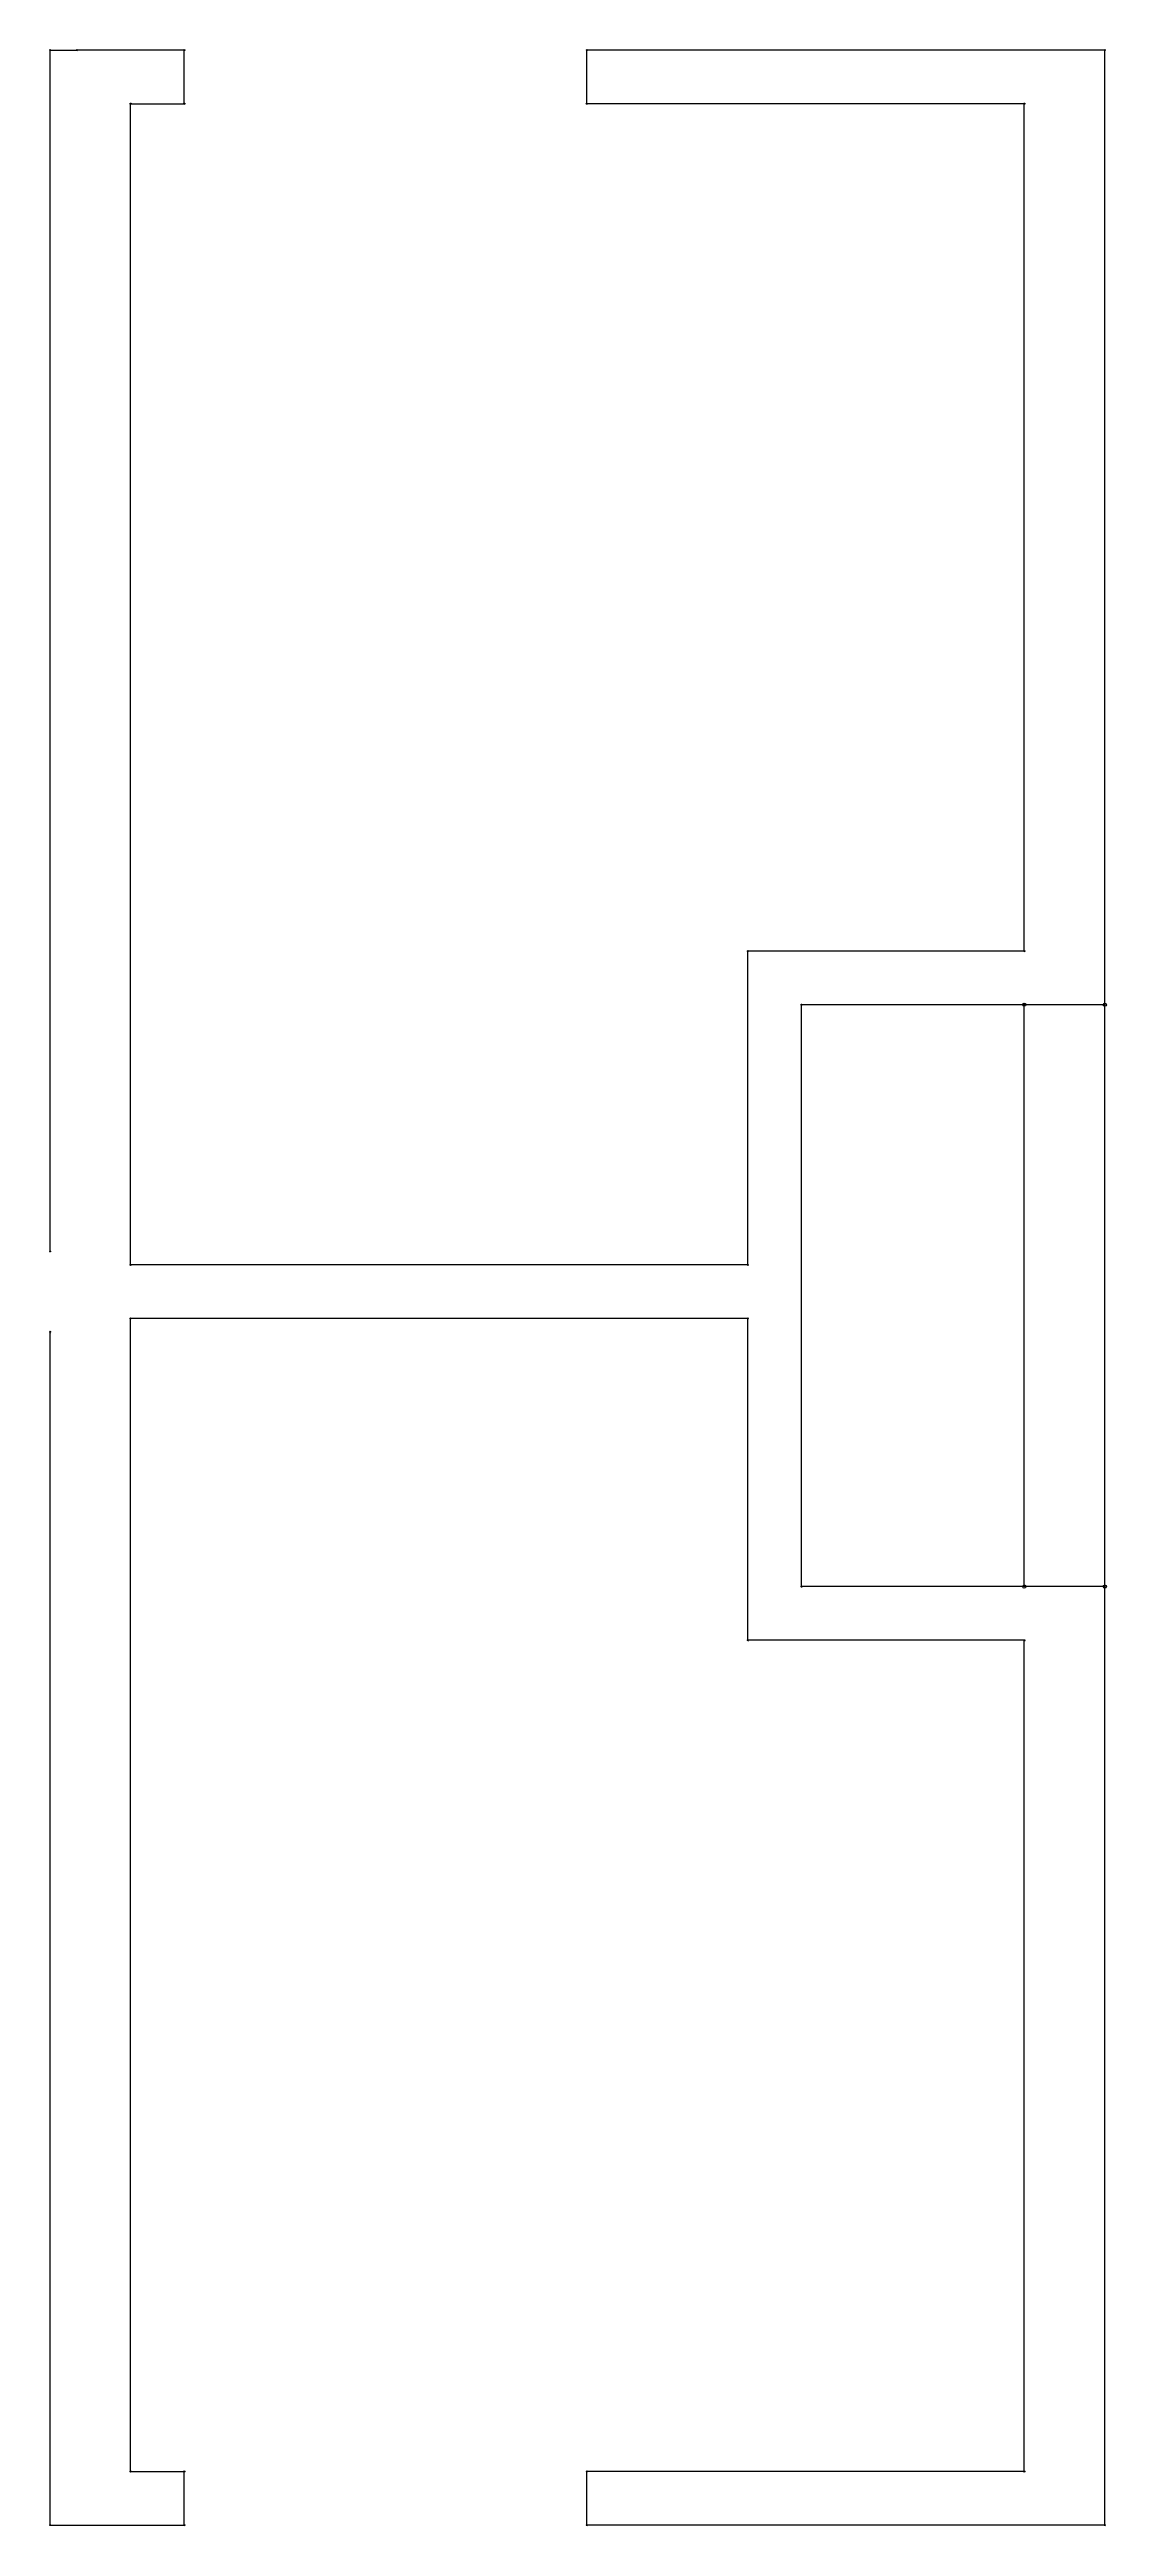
# Model space of a CAD drawing. Header units: metres. Extents: x 7977 to 27142, y 8158 to 45278.
# Drawn here: x 13244 to 15213, y 18422 to 23041 of the extents above; entities that cross this region are included whole.
import ezdxf

# ---------------------------------------------------------------- set-up
doc = ezdxf.new("R2010")
doc.units = ezdxf.units.M

msp = doc.modelspace()

# ---------------------------------------------------------------- linework, layer by layer
for p, q in [((13245, 20800), (13245, 23040)), ((13245, 23040), (13295, 23040)), ((13495, 23040), (13295, 23040)), ((13495, 22940), (13495, 23040)), ((15210, 23040), (14245, 23040)), ((14245, 22940), (14245, 23040)), ((15210, 21260), (15210, 23040)), ((13395, 20775), (13395, 22940)), ((13395, 22940), (13495, 22940)), ((15060, 22940), (14245, 22940)), ((15060, 21360), (15060, 22940)), ((15060, 21360), (14545, 21360)), ((14545, 20775), (14545, 21360)), ((15060, 21260), (14645, 21260)), ((14645, 20175), (14645, 21260)), ((15210, 21260), (15060, 21260)), ((15060, 20175), (15060, 21260)), ((15210, 20175), (15210, 21260)), ((14545, 20775), (13395, 20775)), ((13245, 18425), (13245, 20650)), ((14545, 20675), (13395, 20675)), ((13395, 18525), (13395, 20675)), ((14545, 20075), (14545, 20675)), ((15060, 20175), (14645, 20175)), ((15210, 20175), (15060, 20175)), ((15210, 18425), (15210, 20175)), ((15060, 20075), (14545, 20075)), ((15060, 18525), (15060, 20075)), ((13395, 18525), (13495, 18525)), ((13495, 18425), (13495, 18525)), ((15060, 18525), (14245, 18525)), ((14245, 18425), (14245, 18525)), ((13245, 18425), (13495, 18425)), ((15210, 18425), (14245, 18425))]:
    msp.add_line(p, q)
at = {"layer": 'debug', "color": 5}
for centre in [(13245, 23040), (13295, 23040), (13495, 23040), (14245, 23040), (15210, 23040), (13395, 22940), (13495, 22940), (14245, 22940), (15060, 22940), (14545, 21360), (15060, 21360), (14645, 21260), (13245, 20800), (13395, 20775), (14545, 20775), (13245, 20650), (13395, 20675), (14545, 20675), (14645, 20175), (14545, 20075), (15060, 20075), (13395, 18525), (13495, 18525), (14245, 18525), (15060, 18525), (13245, 18425), (13495, 18425), (14245, 18425), (15210, 18425)]:
    msp.add_circle(centre, 1, dxfattribs=at)
at = {"layer": 'debug', "color": 3}
for centre in [(15060, 21260), (15210, 21260), (15060, 20175), (15210, 20175)]:
    msp.add_circle(centre, 3, dxfattribs=at)

# ---------------------------------------------------------------- texts
at = {"layer": 'debug', "char_height": 2.5, "attachment_point": 1}
for s, insert in [('2', (13245, 23040)), ('2', (13295, 23040)), ('2', (13495, 23040)), ('2', (14245, 23040)), ('2', (15210, 23040)), ('2', (13395, 22940)), ('2', (13495, 22940)), ('2', (14245, 22940)), ('2', (15060, 22940)), ('2', (14545, 21360)), ('2', (15060, 21360)), ('2', (14645, 21260)), ('3', (15060, 21260)), ('3', (15210, 21260)), ('2', (13245, 20800)), ('2', (13395, 20775)), ('2', (14545, 20775)), ('2', (13245, 20650)), ('2', (13395, 20675)), ('2', (14545, 20675)), ('2', (14645, 20175)), ('3', (15060, 20175)), ('3', (15210, 20175)), ('2', (14545, 20075)), ('2', (15060, 20075)), ('2', (13395, 18525)), ('2', (13495, 18525)), ('2', (14245, 18525)), ('2', (15060, 18525)), ('2', (13245, 18425)), ('2', (13495, 18425)), ('2', (14245, 18425)), ('2', (15210, 18425))]:
    msp.add_mtext(s, dxfattribs=dict(at, insert=insert))

doc.saveas('drawing.dxf')
